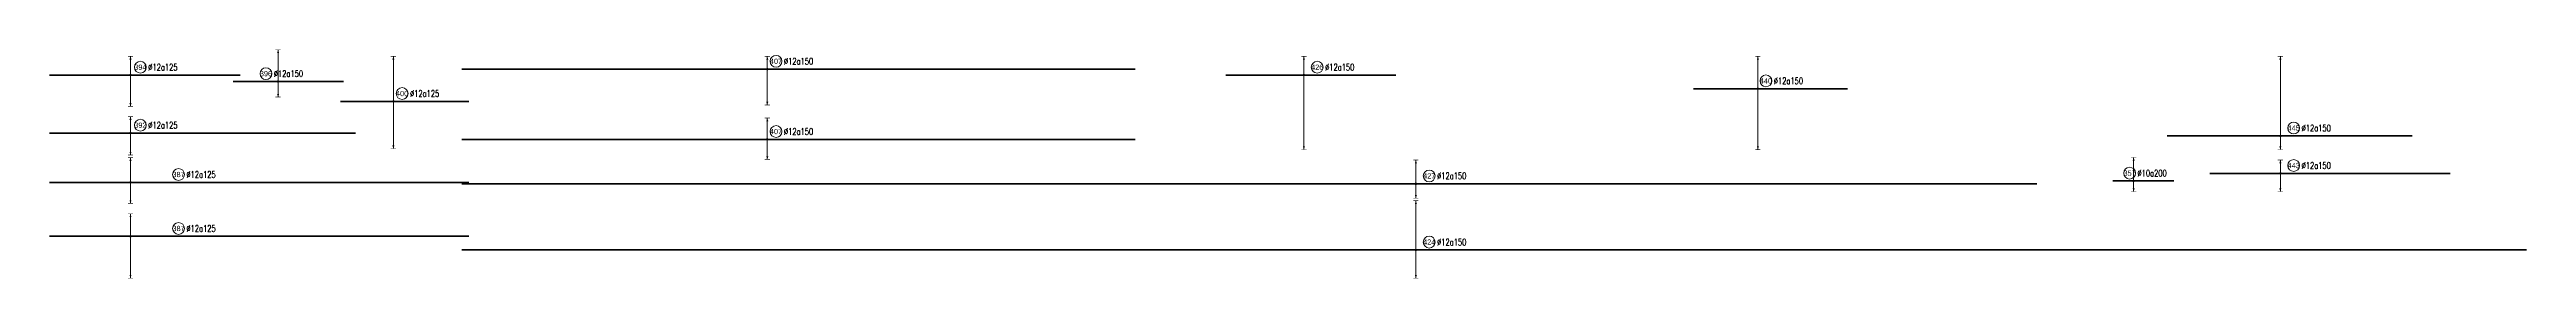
# Model space of a CAD drawing. Header units: millimetres. Extents: x -415354 to 883813, y -531490 to 486716.
# Drawn here: x 338303 to 527306, y 71980 to 89420 of the extents above; entities that cross this region are included whole.
import ezdxf
from ezdxf.enums import TextEntityAlignment as Align

# ---------------------------------------------------------------- set-up
doc = ezdxf.new("R2010")
doc.units = ezdxf.units.MM
doc.header["$MEASUREMENT"] = 0
for name, color, linetype, lineweight in [('NDC_S_DIM', 1, 'Continuous', 15), ('NDC_S_REBAR', 4, 'Continuous', 35), ('NDC_S_VN TEXT', 7, 'Continuous', 20)]:
    doc.layers.add(name, color=color, linetype=linetype, lineweight=lineweight)
doc.styles.add('ARIAL', font='arial.ttf', dxfattribs={"width": 0.8})
doc.styles.add('NDC_EN TXT', font='romans.shx', dxfattribs={"width": 0.8})

# ---------------------------------------------------------------- blocks, each defined once
blk = doc.blocks.new('*U991')
h = blk.add_hatch(color=6)
edge = h.paths.add_edge_path()
edge.add_arc((-2.99, 0), 0.3, 0, 360)
at = {"layer": 'NDC_S_DIM', "color": 8}
for q in [(-2.99, 7.12), (-2.99, -28.36)]:
    blk.add_line((-2.99, 0), q, dxfattribs=at)
for points in [[(-3.99, 7.12, 0.2, 0.2, 0), (-1.99, 7.12, 0, 0, 0)], [(-3.99, -28.36, 0.2, 0.2, 0), (-1.99, -28.36, 0, 0, 0)]]:
    blk.add_lwpolyline(points, format="xyseb", dxfattribs=at)
at = {"layer": 'NDC_S_DIM', "color": 6}
blk.add_circle((-2.99, 0), 0.3, dxfattribs=at)
at = {"layer": 'NDC_S_DIM'}
blk.add_circle((2.1, 3), 2.25, dxfattribs=at)
at = {"layer": 'NDC_S_DIM', "color": 8}
for points in [[(-3.39, 5.92), (-2.99, 7.12), (-2.59, 5.92)], [(-3.39, -27.16), (-2.99, -28.36), (-2.59, -27.16)]]:
    blk.add_solid(points, dxfattribs=at)
at = {"layer": 'NDC_S_REBAR'}
for p, q in [((0, 0), (-32.83, 0)), ((-32.83, 0), (-32.83, 0)), ((0, 0), (32.14, 0)), ((32.14, 0), (32.14, 0)), ((32.14, 0), (32.14, 0)), ((-32.83, 0), (-32.83, 0))]:
    blk.add_line(p, q, dxfattribs=at)
at = {"layer": 'NDC_S_VN TEXT', "style": 'ARIAL', "width": 0.8}
blk.add_attdef('KHT', text='', height=2, dxfattribs=at).set_placement((2.1, 3), align=Align.MIDDLE_CENTER)
at = {"layer": 'NDC_S_VN TEXT', "color": 3, "style": 'NDC_EN TXT', "width": 0.75}
blk.add_attdef('DKT', (5.1, 1.75), '', height=2.5, dxfattribs=at)
blk = doc.blocks.new('*U990')
h = blk.add_hatch(color=6)
edge = h.paths.add_edge_path()
edge.add_arc((-2.99, 0), 0.3, 0, 360)
at = {"layer": 'NDC_S_DIM', "color": 8}
for q in [(-2.99, 30.3), (-2.99, -5.2)]:
    blk.add_line((-2.99, 0), q, dxfattribs=at)
for points in [[(-3.99, 30.3, 0.2, 0.2, 0), (-1.99, 30.3, 0, 0, 0)], [(-3.99, -5.2, 0.2, 0.2, 0), (-1.99, -5.2, 0, 0, 0)]]:
    blk.add_lwpolyline(points, format="xyseb", dxfattribs=at)
at = {"layer": 'NDC_S_DIM', "color": 6}
blk.add_circle((-2.99, 0), 0.3, dxfattribs=at)
at = {"layer": 'NDC_S_DIM'}
blk.add_circle((2.1, 3), 2.25, dxfattribs=at)
at = {"layer": 'NDC_S_DIM', "color": 8}
for points in [[(-3.39, 29.1), (-2.99, 30.3), (-2.59, 29.1)], [(-3.39, -4), (-2.99, -5.2), (-2.59, -4)]]:
    blk.add_solid(points, dxfattribs=at)
at = {"layer": 'NDC_S_REBAR'}
for p, q in [((0, 0), (-46.12, 0)), ((-46.12, 0), (-46.12, 0)), ((0, 0), (47.29, 0)), ((47.29, 0), (47.29, 0)), ((47.29, 0), (47.29, 0)), ((-46.12, 0), (-46.12, 0))]:
    blk.add_line(p, q, dxfattribs=at)
at = {"layer": 'NDC_S_VN TEXT', "style": 'ARIAL', "width": 0.8}
blk.add_attdef('KHT', text='', height=2, dxfattribs=at).set_placement((2.1, 3), align=Align.MIDDLE_CENTER)
at = {"layer": 'NDC_S_VN TEXT', "color": 3, "style": 'NDC_EN TXT', "width": 0.75}
blk.add_attdef('DKT', (5.1, 1.75), '', height=2.5, dxfattribs=at)
blk = doc.blocks.new('*U989')
h = blk.add_hatch(color=6)
edge = h.paths.add_edge_path()
edge.add_arc((-2.99, 0), 0.3, 0, 360)
at = {"layer": 'NDC_S_DIM', "color": 8}
for q in [(-2.99, 9.04), (-2.99, -5.46)]:
    blk.add_line((-2.99, 0), q, dxfattribs=at)
for points in [[(-3.99, 9.04, 0.2, 0.2, 0), (-1.99, 9.04, 0, 0, 0)], [(-3.99, -5.46, 0.2, 0.2, 0), (-1.99, -5.46, 0, 0, 0)]]:
    blk.add_lwpolyline(points, format="xyseb", dxfattribs=at)
at = {"layer": 'NDC_S_DIM', "color": 6}
blk.add_circle((-2.99, 0), 0.3, dxfattribs=at)
at = {"layer": 'NDC_S_DIM'}
blk.add_circle((2.1, 3), 2.25, dxfattribs=at)
at = {"layer": 'NDC_S_DIM', "color": 8}
for points in [[(-3.39, 7.84), (-2.99, 9.04), (-2.59, 7.84)], [(-3.39, -4.26), (-2.99, -5.46), (-2.59, -4.26)]]:
    blk.add_solid(points, dxfattribs=at)
at = {"layer": 'NDC_S_REBAR'}
for p, q in [((0, 0), (-367.02, 0)), ((-367.02, 0), (-367.02, 0)), ((0, 0), (233.91, 0)), ((233.91, 0), (233.91, 0)), ((233.91, 0), (233.91, 0)), ((-367.02, 0), (-367.02, 0))]:
    blk.add_line(p, q, dxfattribs=at)
at = {"layer": 'NDC_S_VN TEXT', "style": 'ARIAL', "width": 0.8}
blk.add_attdef('KHT', text='', height=2, dxfattribs=at).set_placement((2.1, 3), align=Align.MIDDLE_CENTER)
at = {"layer": 'NDC_S_VN TEXT', "color": 3, "style": 'NDC_EN TXT', "width": 0.75}
blk.add_attdef('DKT', (5.1, 1.75), '', height=2.5, dxfattribs=at)
blk = doc.blocks.new('*U988')
h = blk.add_hatch(color=6)
edge = h.paths.add_edge_path()
edge.add_arc((-2.99, 0), 0.3, 0, 360)
at = {"layer": 'NDC_S_DIM', "color": 8}
for q in [(-2.99, 5.07), (-2.99, -6.93)]:
    blk.add_line((-2.99, 0), q, dxfattribs=at)
for points in [[(-3.99, 5.07, 0.2, 0.2, 0), (-1.99, 5.07, 0, 0, 0)], [(-3.99, -6.93, 0.2, 0.2, 0), (-1.99, -6.93, 0, 0, 0)]]:
    blk.add_lwpolyline(points, format="xyseb", dxfattribs=at)
at = {"layer": 'NDC_S_DIM', "color": 6}
blk.add_circle((-2.99, 0), 0.3, dxfattribs=at)
at = {"layer": 'NDC_S_DIM'}
blk.add_circle((2.1, 3), 2.25, dxfattribs=at)
at = {"layer": 'NDC_S_DIM', "color": 8}
for points in [[(-3.39, 3.87), (-2.99, 5.07), (-2.59, 3.87)], [(-3.39, -5.73), (-2.99, -6.93), (-2.59, -5.73)]]:
    blk.add_solid(points, dxfattribs=at)
at = {"layer": 'NDC_S_REBAR'}
for p, q in [((0, 0), (-29.87, 0)), ((-29.87, 0), (-29.87, 0)), ((0, 0), (61.82, 0)), ((61.82, 0), (61.82, 0)), ((61.82, 0), (61.82, 0)), ((-29.87, 0), (-29.87, 0))]:
    blk.add_line(p, q, dxfattribs=at)
at = {"layer": 'NDC_S_VN TEXT', "style": 'ARIAL', "width": 0.8}
blk.add_attdef('KHT', text='', height=2, dxfattribs=at).set_placement((2.1, 3), align=Align.MIDDLE_CENTER)
at = {"layer": 'NDC_S_VN TEXT', "color": 3, "style": 'NDC_EN TXT', "width": 0.75}
blk.add_attdef('DKT', (5.1, 1.75), '', height=2.5, dxfattribs=at)
blk = doc.blocks.new('*U987')
h = blk.add_hatch(color=6)
edge = h.paths.add_edge_path()
edge.add_arc((-2.99, 0), 0.3, 0, 360)
at = {"layer": 'NDC_S_DIM', "color": 8}
for q in [(-2.99, 18.76), (-2.99, -10.74)]:
    blk.add_line((-2.99, 0), q, dxfattribs=at)
for points in [[(-3.99, 18.76, 0.2, 0.2, 0), (-1.99, 18.76, 0, 0, 0)], [(-3.99, -10.74, 0.2, 0.2, 0), (-1.99, -10.74, 0, 0, 0)]]:
    blk.add_lwpolyline(points, format="xyseb", dxfattribs=at)
at = {"layer": 'NDC_S_DIM', "color": 6}
blk.add_circle((-2.99, 0), 0.3, dxfattribs=at)
at = {"layer": 'NDC_S_DIM'}
blk.add_circle((2.1, 3), 2.25, dxfattribs=at)
at = {"layer": 'NDC_S_DIM', "color": 8}
for points in [[(-3.39, 17.56), (-2.99, 18.76), (-2.59, 17.56)], [(-3.39, -9.54), (-2.99, -10.74), (-2.59, -9.54)]]:
    blk.add_solid(points, dxfattribs=at)
at = {"layer": 'NDC_S_REBAR'}
for p, q in [((0, 0), (-367.02, 0)), ((-367.02, 0), (-367.02, 0)), ((0, 0), (420.73, 0)), ((420.73, 0), (420.73, 0)), ((420.73, 0), (420.73, 0)), ((-367.02, 0), (-367.02, 0))]:
    blk.add_line(p, q, dxfattribs=at)
at = {"layer": 'NDC_S_VN TEXT', "style": 'ARIAL', "width": 0.8}
blk.add_attdef('KHT', text='', height=2, dxfattribs=at).set_placement((2.1, 3), align=Align.MIDDLE_CENTER)
at = {"layer": 'NDC_S_VN TEXT', "color": 3, "style": 'NDC_EN TXT', "width": 0.75}
blk.add_attdef('DKT', (5.1, 1.75), '', height=2.5, dxfattribs=at)
blk = doc.blocks.new('*U969')
h = blk.add_hatch(color=6)
edge = h.paths.add_edge_path()
edge.add_arc((-1.71, 0), 0.3, 0, 360)
at = {"layer": 'NDC_S_DIM', "color": 8}
for q in [(-1.71, 12.32), (-1.71, -23.18)]:
    blk.add_line((-1.71, 0), q, dxfattribs=at)
for points in [[(-2.71, 12.32, 0.2, 0.2, 0), (-0.71, 12.32, 0, 0, 0)], [(-2.71, -23.18, 0.2, 0.2, 0), (-0.71, -23.18, 0, 0, 0)]]:
    blk.add_lwpolyline(points, format="xyseb", dxfattribs=at)
at = {"layer": 'NDC_S_DIM', "color": 6}
blk.add_circle((-1.71, 0), 0.3, dxfattribs=at)
at = {"layer": 'NDC_S_DIM'}
blk.add_circle((1.36, 3), 2.25, dxfattribs=at)
at = {"layer": 'NDC_S_DIM', "color": 8}
for points in [[(-2.11, 11.12), (-1.71, 12.32), (-1.31, 11.12)], [(-2.11, -21.98), (-1.71, -23.18), (-1.31, -21.98)]]:
    blk.add_solid(points, dxfattribs=at)
at = {"layer": 'NDC_S_REBAR'}
for p, q in [((0, 0), (-26.22, 0)), ((-26.22, 0), (-26.22, 0)), ((0, 0), (32.46, 0)), ((32.46, 0), (32.46, 0)), ((32.46, 0), (32.46, 0)), ((-26.22, 0), (-26.22, 0))]:
    blk.add_line(p, q, dxfattribs=at)
at = {"layer": 'NDC_S_VN TEXT', "style": 'ARIAL', "width": 0.8}
blk.add_attdef('KHT', text='', height=2, dxfattribs=at).set_placement((1.36, 3), align=Align.MIDDLE_CENTER)
at = {"layer": 'NDC_S_VN TEXT', "color": 3, "style": 'NDC_EN TXT', "width": 0.75}
blk.add_attdef('DKT', (4.36, 1.75), '', height=2.5, dxfattribs=at)
blk = doc.blocks.new('*U954')
h = blk.add_hatch(color=6)
edge = h.paths.add_edge_path()
edge.add_arc((0.3, 0), 0.3, 0, 360)
at = {"layer": 'NDC_S_DIM', "color": 8}
for q in [(0.3, 8.98), (0.3, -4.02)]:
    blk.add_line((0.3, 0), q, dxfattribs=at)
for points in [[(-0.7, 8.98, 0.2, 0.2, 0), (1.3, 8.98, 0, 0, 0)], [(-0.7, -4.02, 0.2, 0.2, 0), (1.3, -4.02, 0, 0, 0)]]:
    blk.add_lwpolyline(points, format="xyseb", dxfattribs=at)
at = {"layer": 'NDC_S_DIM'}
blk.add_circle((-1.25, 3), 2.25, dxfattribs=at)
at = {"layer": 'NDC_S_DIM', "color": 6}
blk.add_circle((0.3, 0), 0.3, dxfattribs=at)
at = {"layer": 'NDC_S_DIM', "color": 8}
for points in [[(-0.1, 7.78), (0.3, 8.98), (0.7, 7.78)], [(-0.1, -2.82), (0.3, -4.02), (0.7, -2.82)]]:
    blk.add_solid(points, dxfattribs=at)
at = {"layer": 'NDC_S_REBAR'}
for p, q in [((0, 0), (-7.6, 0)), ((-7.6, 0), (-7.6, 0)), ((0, 0), (15.6, 0)), ((15.6, 0), (15.6, 0)), ((15.6, 0), (15.6, 0)), ((-7.6, 0), (-7.6, 0))]:
    blk.add_line(p, q, dxfattribs=at)
at = {"layer": 'NDC_S_VN TEXT', "style": 'ARIAL', "width": 0.8}
blk.add_attdef('KHT', text='', height=2, dxfattribs=at).set_placement((-1.25, 3), align=Align.MIDDLE_CENTER)
at = {"layer": 'NDC_S_VN TEXT', "color": 3, "style": 'NDC_EN TXT', "width": 0.75}
blk.add_attdef('DKT', (1.75, 1.75), '', height=2.5, dxfattribs=at)
blk = doc.blocks.new('*U953')
h = blk.add_hatch(color=6)
edge = h.paths.add_edge_path()
edge.add_arc((-1.67, 0), 0.3, 0, 360)
at = {"layer": 'NDC_S_DIM', "color": 8}
for q in [(-1.67, 7.12), (-1.67, -11.88)]:
    blk.add_line((-1.67, 0), q, dxfattribs=at)
for points in [[(-2.67, 7.12, 0.2, 0.2, 0), (-0.67, 7.12, 0, 0, 0)], [(-2.67, -11.88, 0.2, 0.2, 0), (-0.67, -11.88, 0, 0, 0)]]:
    blk.add_lwpolyline(points, format="xyseb", dxfattribs=at)
at = {"layer": 'NDC_S_DIM', "color": 6}
blk.add_circle((-1.67, 0), 0.3, dxfattribs=at)
at = {"layer": 'NDC_S_DIM'}
blk.add_circle((2.1, 3), 2.25, dxfattribs=at)
at = {"layer": 'NDC_S_DIM', "color": 8}
for points in [[(-2.07, 5.92), (-1.67, 7.12), (-1.27, 5.92)], [(-2.07, -10.68), (-1.67, -11.88), (-1.27, -10.68)]]:
    blk.add_solid(points, dxfattribs=at)
at = {"layer": 'NDC_S_REBAR'}
for p, q in [((0, 0), (-32.56, 0)), ((-32.56, 0), (-32.56, 0)), ((0, 0), (40.14, 0)), ((40.14, 0), (40.14, 0)), ((40.14, 0), (40.14, 0)), ((-32.56, 0), (-32.56, 0))]:
    blk.add_line(p, q, dxfattribs=at)
at = {"layer": 'NDC_S_VN TEXT', "style": 'ARIAL', "width": 0.8}
blk.add_attdef('KHT', text='', height=2, dxfattribs=at).set_placement((2.1, 3), align=Align.MIDDLE_CENTER)
at = {"layer": 'NDC_S_VN TEXT', "color": 3, "style": 'NDC_EN TXT', "width": 0.75}
blk.add_attdef('DKT', (5.1, 1.75), '', height=2.5, dxfattribs=at)
blk = doc.blocks.new('*U952')
h = blk.add_hatch(color=6)
edge = h.paths.add_edge_path()
edge.add_arc((-1.37, 0), 0.3, 0, 360)
at = {"layer": 'NDC_S_DIM', "color": 8}
for q in [(-1.37, 12.07), (-1.37, -5.93)]:
    blk.add_line((-1.37, 0), q, dxfattribs=at)
for points in [[(-2.37, 12.07, 0.2, 0.2, 0), (-0.37, 12.07, 0, 0, 0)], [(-2.37, -5.93, 0.2, 0.2, 0), (-0.37, -5.93, 0, 0, 0)]]:
    blk.add_lwpolyline(points, format="xyseb", dxfattribs=at)
at = {"layer": 'NDC_S_DIM'}
blk.add_circle((-6.01, 3), 2.25, dxfattribs=at)
at = {"layer": 'NDC_S_DIM', "color": 6}
blk.add_circle((-1.37, 0), 0.3, dxfattribs=at)
at = {"layer": 'NDC_S_DIM', "color": 8}
for points in [[(-1.77, 10.87), (-1.37, 12.07), (-0.97, 10.87)], [(-1.77, -4.73), (-1.37, -5.93), (-0.97, -4.73)]]:
    blk.add_solid(points, dxfattribs=at)
at = {"layer": 'NDC_S_REBAR'}
for p, q in [((0, 0), (-18.57, 0)), ((-18.57, 0), (-18.57, 0)), ((0, 0), (23.63, 0)), ((23.63, 0), (23.63, 0)), ((23.63, 0), (23.63, 0)), ((-18.57, 0), (-18.57, 0))]:
    blk.add_line(p, q, dxfattribs=at)
at = {"layer": 'NDC_S_VN TEXT', "style": 'ARIAL', "width": 0.8}
blk.add_attdef('KHT', text='', height=2, dxfattribs=at).set_placement((-6.01, 3), align=Align.MIDDLE_CENTER)
at = {"layer": 'NDC_S_VN TEXT', "color": 3, "style": 'NDC_EN TXT', "width": 0.75}
blk.add_attdef('DKT', (-3.01, 1.75), '', height=2.5, dxfattribs=at)
blk = doc.blocks.new('*U951')
h = blk.add_hatch(color=6)
edge = h.paths.add_edge_path()
edge.add_arc((-12.87, 0), 0.3, 0, 360)
at = {"layer": 'NDC_S_DIM', "color": 8}
for q in [(-12.87, 17.15), (-12.87, -17.95)]:
    blk.add_line((-12.87, 0), q, dxfattribs=at)
for points in [[(-13.87, 17.15, 0.2, 0.2, 0), (-11.87, 17.15, 0, 0, 0)], [(-13.87, -17.95, 0.2, 0.2, 0), (-11.87, -17.95, 0, 0, 0)]]:
    blk.add_lwpolyline(points, format="xyseb", dxfattribs=at)
at = {"layer": 'NDC_S_DIM', "color": 6}
blk.add_circle((-12.87, 0), 0.3, dxfattribs=at)
at = {"layer": 'NDC_S_DIM'}
blk.add_circle((-9.54, 3), 2.25, dxfattribs=at)
at = {"layer": 'NDC_S_DIM', "color": 8}
for points in [[(-13.27, 15.95), (-12.87, 17.15), (-12.47, 15.95)], [(-13.27, -16.75), (-12.87, -17.95), (-12.47, -16.75)]]:
    blk.add_solid(points, dxfattribs=at)
at = {"layer": 'NDC_S_REBAR'}
for p, q in [((0, 0), (-33.06, 0)), ((-33.06, 0), (-33.06, 0)), ((0, 0), (15.89, 0)), ((15.89, 0), (15.89, 0)), ((15.89, 0), (15.89, 0)), ((-33.06, 0), (-33.06, 0))]:
    blk.add_line(p, q, dxfattribs=at)
at = {"layer": 'NDC_S_VN TEXT', "style": 'ARIAL', "width": 0.8}
blk.add_attdef('KHT', text='', height=2, dxfattribs=at).set_placement((-9.54, 3), align=Align.MIDDLE_CENTER)
at = {"layer": 'NDC_S_VN TEXT', "color": 3, "style": 'NDC_EN TXT', "width": 0.75}
blk.add_attdef('DKT', (-6.54, 1.75), '', height=2.5, dxfattribs=at)
blk = doc.blocks.new('*U950')
h = blk.add_hatch(color=6)
edge = h.paths.add_edge_path()
edge.add_arc((-12.87, 0), 0.3, 0, 360)
at = {"layer": 'NDC_S_DIM', "color": 8}
for q in [(-12.87, 4.86), (-12.87, -13.64)]:
    blk.add_line((-12.87, 0), q, dxfattribs=at)
for points in [[(-13.87, 4.86, 0.2, 0.2, 0), (-11.87, 4.86, 0, 0, 0)], [(-13.87, -13.64, 0.2, 0.2, 0), (-11.87, -13.64, 0, 0, 0)]]:
    blk.add_lwpolyline(points, format="xyseb", dxfattribs=at)
at = {"layer": 'NDC_S_DIM', "color": 6}
blk.add_circle((-12.87, 0), 0.3, dxfattribs=at)
at = {"layer": 'NDC_S_DIM'}
blk.add_circle((-9.54, 3), 2.25, dxfattribs=at)
at = {"layer": 'NDC_S_DIM', "color": 8}
for points in [[(-13.27, 3.66), (-12.87, 4.86), (-12.47, 3.66)], [(-13.27, -12.44), (-12.87, -13.64), (-12.47, -12.44)]]:
    blk.add_solid(points, dxfattribs=at)
at = {"layer": 'NDC_S_REBAR'}
for p, q in [((0, 0), (-129.46, 0)), ((-129.46, 0), (-129.46, 0)), ((0, 0), (127.48, 0)), ((127.48, 0), (127.48, 0)), ((127.48, 0), (127.48, 0)), ((-129.46, 0), (-129.46, 0))]:
    blk.add_line(p, q, dxfattribs=at)
at = {"layer": 'NDC_S_VN TEXT', "style": 'ARIAL', "width": 0.8}
blk.add_attdef('KHT', text='', height=2, dxfattribs=at).set_placement((-9.54, 3), align=Align.MIDDLE_CENTER)
at = {"layer": 'NDC_S_VN TEXT', "color": 3, "style": 'NDC_EN TXT', "width": 0.75}
blk.add_attdef('DKT', (-6.54, 1.75), '', height=2.5, dxfattribs=at)
blk = doc.blocks.new('*U949')
h = blk.add_hatch(color=6)
edge = h.paths.add_edge_path()
edge.add_arc((-1.67, 0), 0.3, 0, 360)
at = {"layer": 'NDC_S_DIM', "color": 8}
for q in [(-1.67, 6.22), (-1.67, -8.38)]:
    blk.add_line((-1.67, 0), q, dxfattribs=at)
for points in [[(-2.67, 6.22, 0.2, 0.2, 0), (-0.67, 6.22, 0, 0, 0)], [(-2.67, -8.38, 0.2, 0.2, 0), (-0.67, -8.38, 0, 0, 0)]]:
    blk.add_lwpolyline(points, format="xyseb", dxfattribs=at)
at = {"layer": 'NDC_S_DIM', "color": 6}
blk.add_circle((-1.67, 0), 0.3, dxfattribs=at)
at = {"layer": 'NDC_S_DIM'}
blk.add_circle((2.1, 3), 2.25, dxfattribs=at)
at = {"layer": 'NDC_S_DIM', "color": 8}
for points in [[(-2.07, 5.02), (-1.67, 6.22), (-1.27, 5.02)], [(-2.07, -7.18), (-1.67, -8.38), (-1.27, -7.18)]]:
    blk.add_solid(points, dxfattribs=at)
at = {"layer": 'NDC_S_REBAR'}
for p, q in [((0, 0), (-32.56, 0)), ((-32.56, 0), (-32.56, 0)), ((0, 0), (84.17, 0)), ((84.17, 0), (84.17, 0)), ((84.17, 0), (84.17, 0)), ((-32.56, 0), (-32.56, 0))]:
    blk.add_line(p, q, dxfattribs=at)
at = {"layer": 'NDC_S_VN TEXT', "style": 'ARIAL', "width": 0.8}
blk.add_attdef('KHT', text='', height=2, dxfattribs=at).set_placement((2.1, 3), align=Align.MIDDLE_CENTER)
at = {"layer": 'NDC_S_VN TEXT', "color": 3, "style": 'NDC_EN TXT', "width": 0.75}
blk.add_attdef('DKT', (5.1, 1.75), '', height=2.5, dxfattribs=at)
blk = doc.blocks.new('*U948')
h = blk.add_hatch(color=6)
edge = h.paths.add_edge_path()
edge.add_arc((-1.67, 0), 0.3, 0, 360)
at = {"layer": 'NDC_S_DIM', "color": 8}
for q in [(-1.67, 9.4), (-1.67, -8)]:
    blk.add_line((-1.67, 0), q, dxfattribs=at)
for points in [[(-2.67, 9.4, 0.2, 0.2, 0), (-0.67, 9.4, 0, 0, 0)], [(-2.67, -8, 0.2, 0.2, 0), (-0.67, -8, 0, 0, 0)]]:
    blk.add_lwpolyline(points, format="xyseb", dxfattribs=at)
at = {"layer": 'NDC_S_DIM', "color": 6}
blk.add_circle((-1.67, 0), 0.3, dxfattribs=at)
at = {"layer": 'NDC_S_DIM'}
blk.add_circle((16.66, 3), 2.25, dxfattribs=at)
at = {"layer": 'NDC_S_DIM', "color": 8}
for points in [[(-2.07, 8.2), (-1.67, 9.4), (-1.27, 8.2)], [(-2.07, -6.8), (-1.67, -8), (-1.27, -6.8)]]:
    blk.add_solid(points, dxfattribs=at)
at = {"layer": 'NDC_S_REBAR'}
for p, q in [((0, 0), (-32.56, 0)), ((-32.56, 0), (-32.56, 0)), ((0, 0), (127.39, 0)), ((127.39, 0), (127.39, 0)), ((127.39, 0), (127.39, 0)), ((-32.56, 0), (-32.56, 0))]:
    blk.add_line(p, q, dxfattribs=at)
at = {"layer": 'NDC_S_VN TEXT', "style": 'ARIAL', "width": 0.8}
blk.add_attdef('KHT', text='', height=2, dxfattribs=at).set_placement((16.66, 3), align=Align.MIDDLE_CENTER)
at = {"layer": 'NDC_S_VN TEXT', "color": 3, "style": 'NDC_EN TXT', "width": 0.75}
blk.add_attdef('DKT', (19.66, 1.75), '', height=2.5, dxfattribs=at)
blk = doc.blocks.new('*U947')
h = blk.add_hatch(color=6)
edge = h.paths.add_edge_path()
edge.add_arc((-12.87, 0), 0.3, 0, 360)
at = {"layer": 'NDC_S_DIM', "color": 8}
for q in [(-12.87, 8.12), (-12.87, -7.63)]:
    blk.add_line((-12.87, 0), q, dxfattribs=at)
for points in [[(-13.87, 8.12, 0.2, 0.2, 0), (-11.87, 8.12, 0, 0, 0)], [(-13.87, -7.63, 0.2, 0.2, 0), (-11.87, -7.63, 0, 0, 0)]]:
    blk.add_lwpolyline(points, format="xyseb", dxfattribs=at)
at = {"layer": 'NDC_S_DIM', "color": 6}
blk.add_circle((-12.87, 0), 0.3, dxfattribs=at)
at = {"layer": 'NDC_S_DIM'}
blk.add_circle((-9.54, 3), 2.25, dxfattribs=at)
at = {"layer": 'NDC_S_DIM', "color": 8}
for points in [[(-13.27, 6.92), (-12.87, 8.12), (-12.47, 6.92)], [(-13.27, -6.43), (-12.87, -7.63), (-12.47, -6.43)]]:
    blk.add_solid(points, dxfattribs=at)
at = {"layer": 'NDC_S_REBAR'}
for p, q in [((0, 0), (-129.46, 0)), ((-129.46, 0), (-129.46, 0)), ((0, 0), (127.48, 0)), ((127.48, 0), (127.48, 0)), ((127.48, 0), (127.48, 0)), ((-129.46, 0), (-129.46, 0))]:
    blk.add_line(p, q, dxfattribs=at)
at = {"layer": 'NDC_S_VN TEXT', "style": 'ARIAL', "width": 0.8}
blk.add_attdef('KHT', text='', height=2, dxfattribs=at).set_placement((-9.54, 3), align=Align.MIDDLE_CENTER)
at = {"layer": 'NDC_S_VN TEXT', "color": 3, "style": 'NDC_EN TXT', "width": 0.75}
blk.add_attdef('DKT', (-6.54, 1.75), '', height=2.5, dxfattribs=at)
blk = doc.blocks.new('*U946')
h = blk.add_hatch(color=6)
edge = h.paths.add_edge_path()
edge.add_arc((-1.67, 0), 0.3, 0, 360)
at = {"layer": 'NDC_S_DIM', "color": 8}
for q in [(-1.67, 8.57), (-1.67, -15.93)]:
    blk.add_line((-1.67, 0), q, dxfattribs=at)
for points in [[(-2.67, 8.57, 0.2, 0.2, 0), (-0.67, 8.57, 0, 0, 0)], [(-2.67, -15.93, 0.2, 0.2, 0), (-0.67, -15.93, 0, 0, 0)]]:
    blk.add_lwpolyline(points, format="xyseb", dxfattribs=at)
at = {"layer": 'NDC_S_DIM', "color": 6}
blk.add_circle((-1.67, 0), 0.3, dxfattribs=at)
at = {"layer": 'NDC_S_DIM'}
blk.add_circle((16.66, 3), 2.25, dxfattribs=at)
at = {"layer": 'NDC_S_DIM', "color": 8}
for points in [[(-2.07, 7.37), (-1.67, 8.57), (-1.27, 7.37)], [(-2.07, -14.73), (-1.67, -15.93), (-1.27, -14.73)]]:
    blk.add_solid(points, dxfattribs=at)
at = {"layer": 'NDC_S_REBAR'}
for p, q in [((0, 0), (-32.56, 0)), ((-32.56, 0), (-32.56, 0)), ((0, 0), (127.39, 0)), ((127.39, 0), (127.39, 0)), ((127.39, 0), (127.39, 0)), ((-32.56, 0), (-32.56, 0))]:
    blk.add_line(p, q, dxfattribs=at)
at = {"layer": 'NDC_S_VN TEXT', "style": 'ARIAL', "width": 0.8}
blk.add_attdef('KHT', text='', height=2, dxfattribs=at).set_placement((16.66, 3), align=Align.MIDDLE_CENTER)
at = {"layer": 'NDC_S_VN TEXT', "color": 3, "style": 'NDC_EN TXT', "width": 0.75}
blk.add_attdef('DKT', (19.66, 1.75), '', height=2.5, dxfattribs=at)

msp = doc.modelspace()

# ---------------------------------------------------------------- block references
at = {"xscale": 200, "yscale": 200, "zscale": 200}
for name, p, values in [('*U953', (344814.7, 87476.7), {'KHT': '394', 'DKT': '%%C12a125'}), ('*U952', (356017.4, 86986.9), {'KHT': '396', 'DKT': '%%c12a150'}), ('*U951', (367114.7, 85469.3), {'KHT': '400', 'DKT': '%%C12a125'}), ('*U950', (395647, 87928.6), {'KHT': '407', 'DKT': '%%C12a150'}), ('*U991', (434614.7, 87476.7), {'KHT': '426', 'DKT': '%%C12a150'}), ('*U969', (468999.7, 86435.3), {'KHT': '440', 'DKT': '%%C12a150'}), ('*U990', (509125.7, 82840.2), {'KHT': '445', 'DKT': '%%C12a150'}), ('*U949', (344814.7, 83057), {'KHT': '392', 'DKT': '%%C12a125'}), ('*U947', (395647, 82575.8), {'KHT': '407', 'DKT': '%%C12a150'}), ('*U948', (344814.7, 79299.8), {'KHT': '387', 'DKT': '%%C12a125'}), ('*U989', (443160, 79192), {'KHT': '427', 'DKT': '%%C12a150'}), ('*U954', (497272.5, 79404.3), {'KHT': '357', 'DKT': '%%c10a200'}), ('*U988', (509125.7, 79985.2), {'KHT': '443', 'DKT': '%%C12a150'}), ('*U987', (443160, 74147.2), {'KHT': '424', 'DKT': '%%C12a150'}), ('*U946', (344814.7, 75186.8), {'KHT': '387', 'DKT': '%%C12a125'})]:
    msp.add_blockref(name, p, dxfattribs=at).add_auto_attribs(values)

doc.saveas('drawing.dxf')
